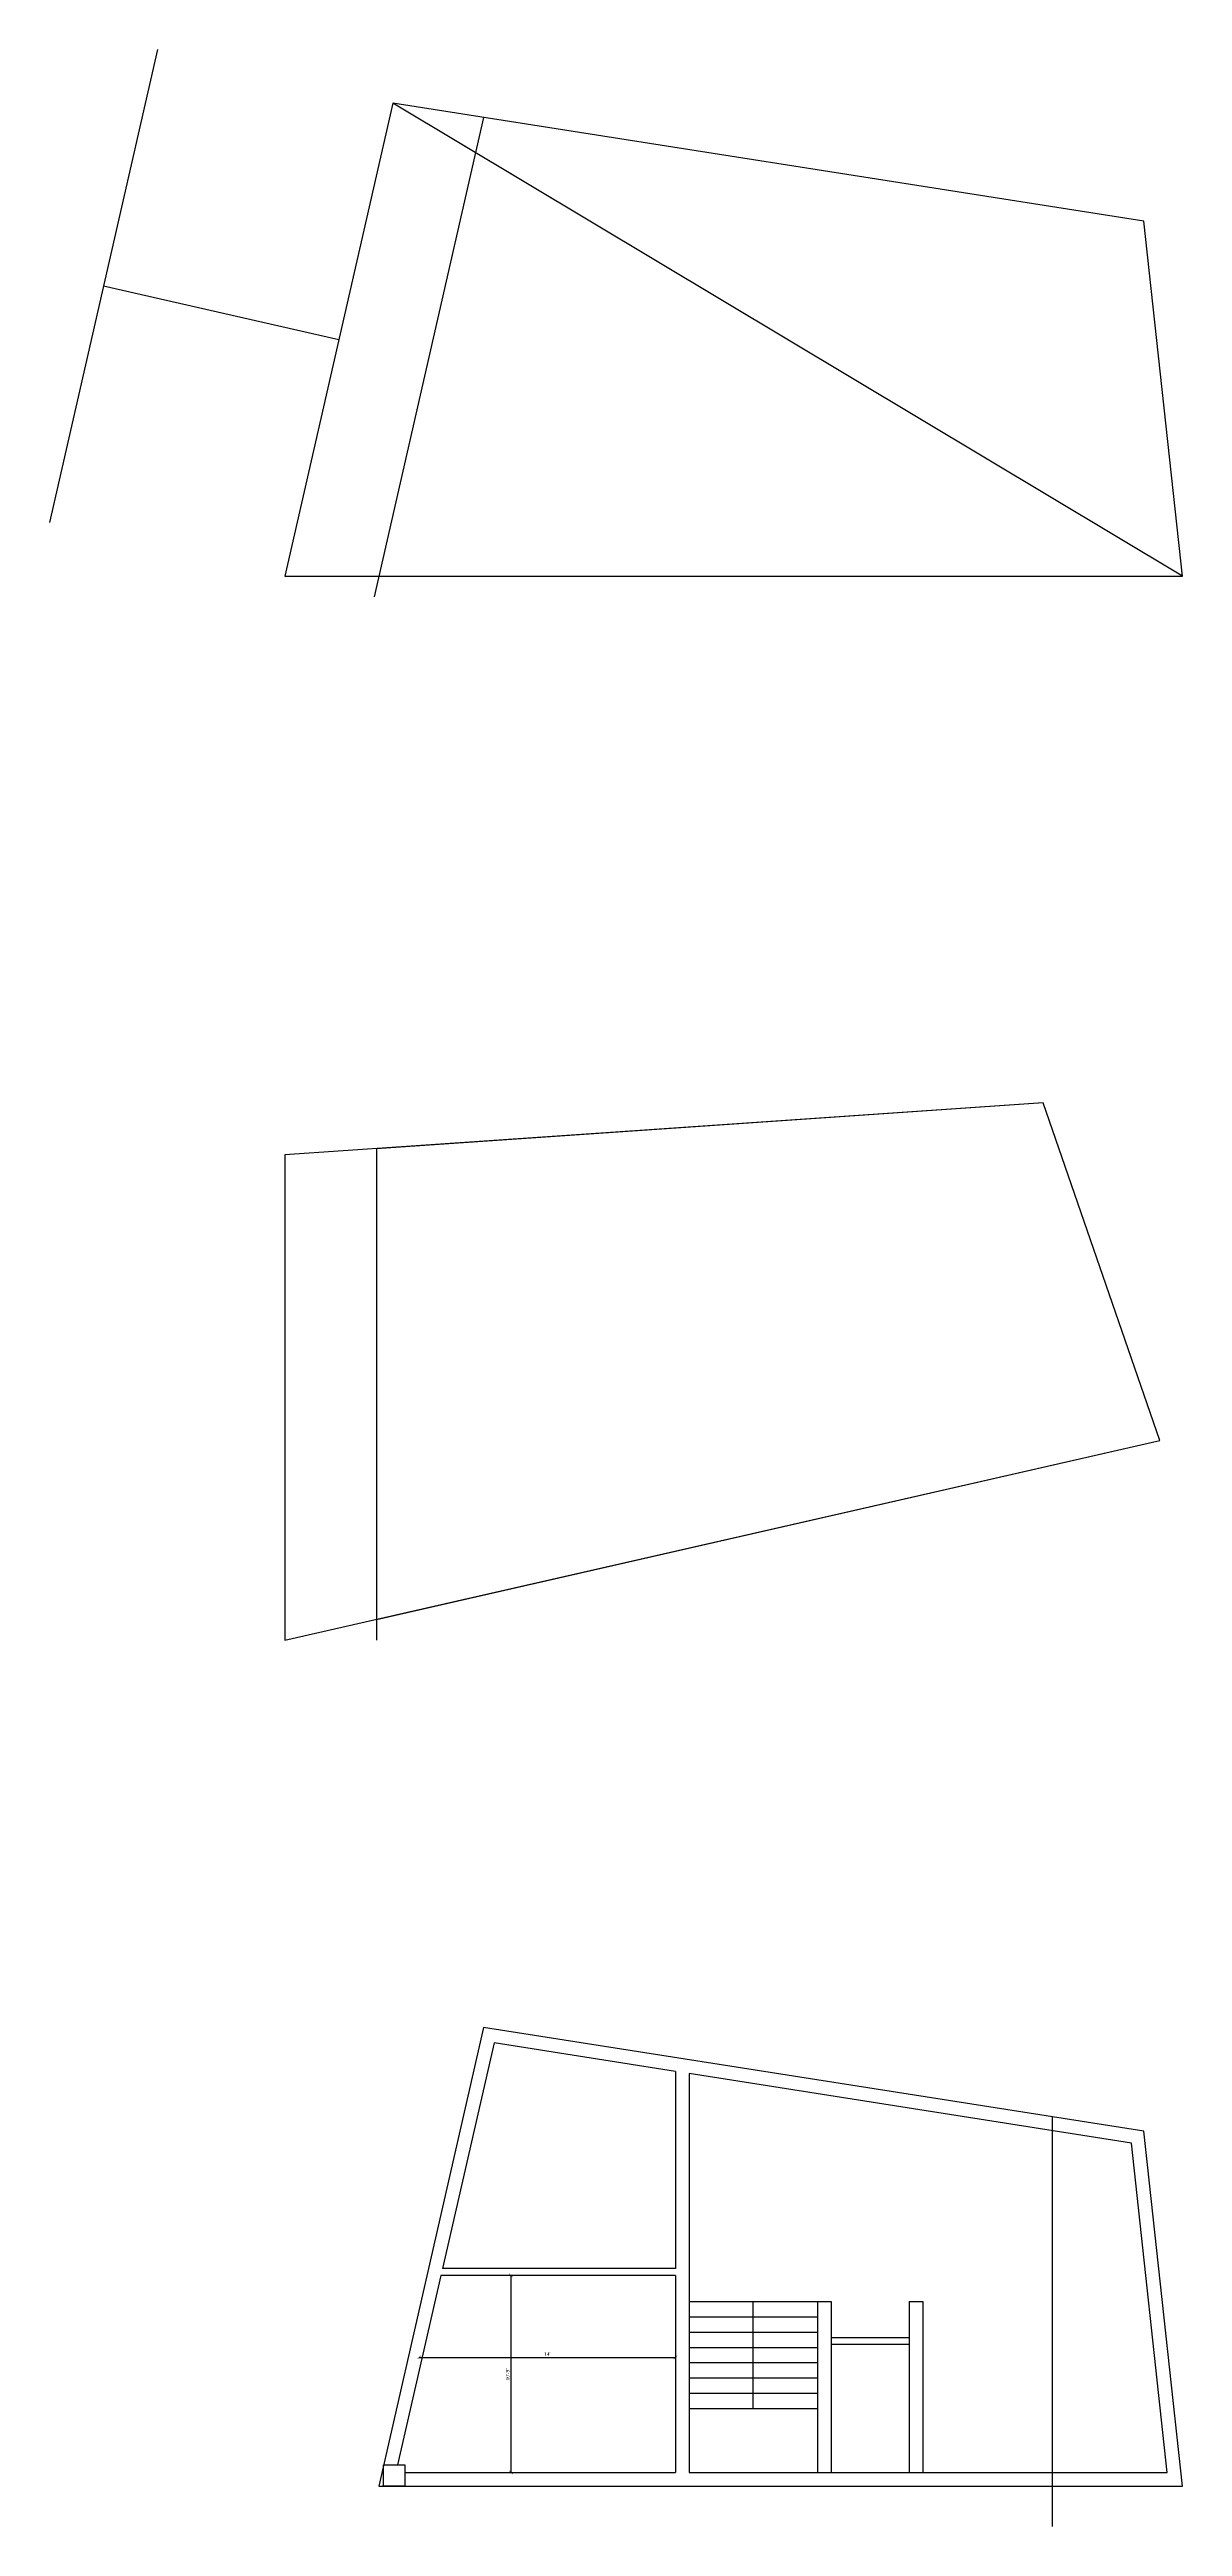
# Model space of a CAD drawing. Header units: inches. Extents: x 45643 to 88898, y -9678 to 122.
# Drawn here: x 64383 to 65125, y -7253 to -5630 of the extents above; entities that cross this region are included whole.
import ezdxf

# ---------------------------------------------------------------- set-up
doc = ezdxf.new("R2010")
doc.units = ezdxf.units.IN
doc.header["$MEASUREMENT"] = 0
doc.layers.add('ELEVATION', color=6, linetype='Continuous', lineweight=30)
doc.styles.get("Standard").update_dxf_attribs({"font": 'times.ttf'})
doc.dimstyles.get("Standard").update_dxf_attribs({"dimtxt": 2.25, "dimasz": 2.25, "dimexe": 0.18, "dimexo": 0.0625, "dimgap": 1, "dimtad": 1, "dimdec": 1, "dimzin": 0, "dimdsep": 46, "dimlunit": 4, "dimtxsty": 'Standard', "dimblk": 'ARCHTICK', "dimcen": 0.09, "dimse1": 1, "dimse2": 1, "dimadec": 0, "dimazin": 0, "dimtfac": 1, "dimtdec": 1, "dimtofl": 0, "dimtmove": 0, "dimatfit": 3, "dimldrblk": 'ARCHTICK', "dimfxl": 1, "dimtolj": 1, "dimtzin": 0, "dimarcsym": 0})

# ---------------------------------------------------------------- blocks, each defined once
blk = doc.blocks.new('_ArchTick')
at = {"color": 0, "linetype": 'ByBlock', "const_width": 0.15}
blk.add_lwpolyline([(-0.5, -0.5), (0.5, 0.5)], dxfattribs=at)
blk = doc.blocks.new('*D955')
at = {"layer": 'Defpoints', "color": 0, "transparency": 16777216}
for p in [(64716.4, -7088.6), (64685.1, -7217.7), (64716.4, -7217.7)]:
    blk.add_point(p, dxfattribs=at)
at = {"layer": 'ELEVATION', "color": 0, "lineweight": -2, "transparency": 16777216}
blk.add_line((64685.1, -7088.6), (64685.1, -7217.7), dxfattribs=at)
at = {"layer": 'ELEVATION', "color": 0, "lineweight": -2, "transparency": 16777216, "xscale": 2.25, "yscale": 2.25, "zscale": 2.25}
for p, rotation in [((64685.1, -7088.6), 90), ((64685.1, -7217.7), 270)]:
    blk.add_blockref('_ArchTick', p, dxfattribs=dict(at, rotation=rotation))
at = {"layer": 'ELEVATION', "color": 0, "transparency": 16777216, "insert": (64683, -7153.2), "char_height": 2.25, "attachment_point": 5, "rotation": 90}
blk.add_mtext('\\A1;10\'-9"', dxfattribs=at)
blk = doc.blocks.new('*D956')
at = {"layer": 'Defpoints', "color": 0, "transparency": 16777216}
for p in [(64625.1, -7150.7), (64792.9, -7142.3), (64792.9, -7153.2)]:
    blk.add_point(p, dxfattribs=at)
at = {"layer": 'ELEVATION', "color": 0, "lineweight": -2, "transparency": 16777216}
blk.add_line((64625.1, -7142.3), (64792.9, -7142.3), dxfattribs=at)
at = {"layer": 'ELEVATION', "color": 0, "lineweight": -2, "transparency": 16777216, "xscale": 2.25, "yscale": 2.25, "zscale": 2.25, "rotation": 180}
blk.add_blockref('_ArchTick', (64625.1, -7142.3), dxfattribs=at)
at = {"layer": 'ELEVATION', "color": 0, "lineweight": -2, "transparency": 16777216, "xscale": 2.25, "yscale": 2.25, "zscale": 2.25}
blk.add_blockref('_ArchTick', (64792.9, -7142.3), dxfattribs=at)
at = {"layer": 'ELEVATION', "color": 0, "transparency": 16777216, "insert": (64709, -7140.1), "char_height": 2.25, "attachment_point": 5}
blk.add_mtext("\\A1;14'", dxfattribs=at)

msp = doc.modelspace()

# ---------------------------------------------------------------- linework, layer by layer
at = {"layer": 'ELEVATION'}
for p, q in [((64453.76, -5629.99), (64382.96, -5940.01)), ((64667.21, -5674.51), (64595.49, -5988.55)), ((65125, -5975.19), (64607.8, -5665.17)), ((64572.4, -5820.18), (64418.36, -5785)), ((65033.83, -6320.29), (64537, -6354.37)), ((65110.24, -6541.46), (65033.83, -6320.29)), ((64537, -6354.37), (64537, -6672.37)), ((64597, -6350.26), (64597, -6672.37)), ((64537, -6672.37), (65110.24, -6541.46)), ((64667.21, -6926.08), (64598.54, -7226.75)), ((65099.75, -6994.11), (64667.21, -6926.08)), ((64792.93, -6954.96), (64792.93, -7084.11)), ((64801.93, -6956.38), (64801.93, -7217.75)), ((65091.54, -7001.93), (64801.93, -6956.38)), ((65039.75, -6984.68), (65039.75, -7253.1)), ((65125, -7226.75), (65099.75, -6994.11)), ((65114.97, -7217.75), (65091.54, -7001.93)), ((64792.93, -7088.61), (64639.32, -7088.61)), ((64792.93, -7084.11), (64640.35, -7084.11)), ((64792.93, -7088.61), (64792.93, -7217.75)), ((64801.93, -7105.75), (64885.93, -7105.75)), ((64843.93, -7175.75), (64843.93, -7105.75)), ((64885.93, -7105.75), (64885.93, -7217.75)), ((64885.93, -7105.75), (64894.93, -7105.75)), ((64894.93, -7105.75), (64894.93, -7217.75)), ((64945.93, -7105.75), (64945.93, -7217.75)), ((64945.93, -7105.75), (64954.93, -7105.75)), ((64954.93, -7105.75), (64954.93, -7217.75)), ((64801.93, -7115.75), (64885.93, -7115.75)), ((64801.93, -7125.75), (64885.93, -7125.75)), ((64801.93, -7135.75), (64885.93, -7135.75)), ((64894.93, -7129.25), (64945.93, -7129.25)), ((64894.93, -7133.75), (64945.93, -7133.75)), ((64801.93, -7145.75), (64885.93, -7145.75)), ((64801.93, -7155.75), (64885.93, -7155.75)), ((64801.93, -7165.75), (64885.93, -7165.75)), ((64801.93, -7175.75), (64885.93, -7175.75)), ((64801.93, -7217.75), (65114.97, -7217.75)), ((64894.93, -7217.75), (64945.93, -7217.75)), ((64598.54, -7226.75), (65125, -7226.75))]:
    msp.add_line(p, q, dxfattribs=at)
for points in [[(65125, -5975.19), (65099.75, -5742.55), (64607.8, -5665.17), (64537, -5975.19)], [(65033.83, -6320.29), (64597, -6350.26), (64597, -6658.67), (65110.24, -6541.46)], [(64601.74, -7212.75), (64615.74, -7212.75), (64615.74, -7226.75), (64601.74, -7226.75)]]:
    msp.add_lwpolyline(points, close=True, dxfattribs=at)
for points in [[(64792.93, -6954.96), (64674.11, -6936.27), (64640.35, -7084.11)], [(64639.32, -7088.61), (64610.97, -7212.75)], [(64615.74, -7217.75), (64792.93, -7217.75)]]:
    msp.add_lwpolyline(points, dxfattribs=at)

# ---------------------------------------------------------------- dimensions: what is measured, and where the dimension line sits
dim = msp.add_linear_dim(base=(64685.14, -7217.75), p1=(64716.38, -7088.61), p2=(64716.38, -7217.75), angle=90, dimstyle='Standard', dxfattribs=at)
dim.commit()
dim.dimension.update_dxf_attribs({"geometry": '*D955', "text_midpoint": (64683, -7153.18)})
dim = msp.add_linear_dim(base=(64792.93, -7142.26), p1=(64625.15, -7150.68), p2=(64792.93, -7153.18), dimstyle='Standard', dxfattribs=at)
dim.commit()
dim.dimension.update_dxf_attribs({"geometry": '*D956', "text_midpoint": (64709.04, -7140.14)})

doc.saveas('drawing.dxf')
